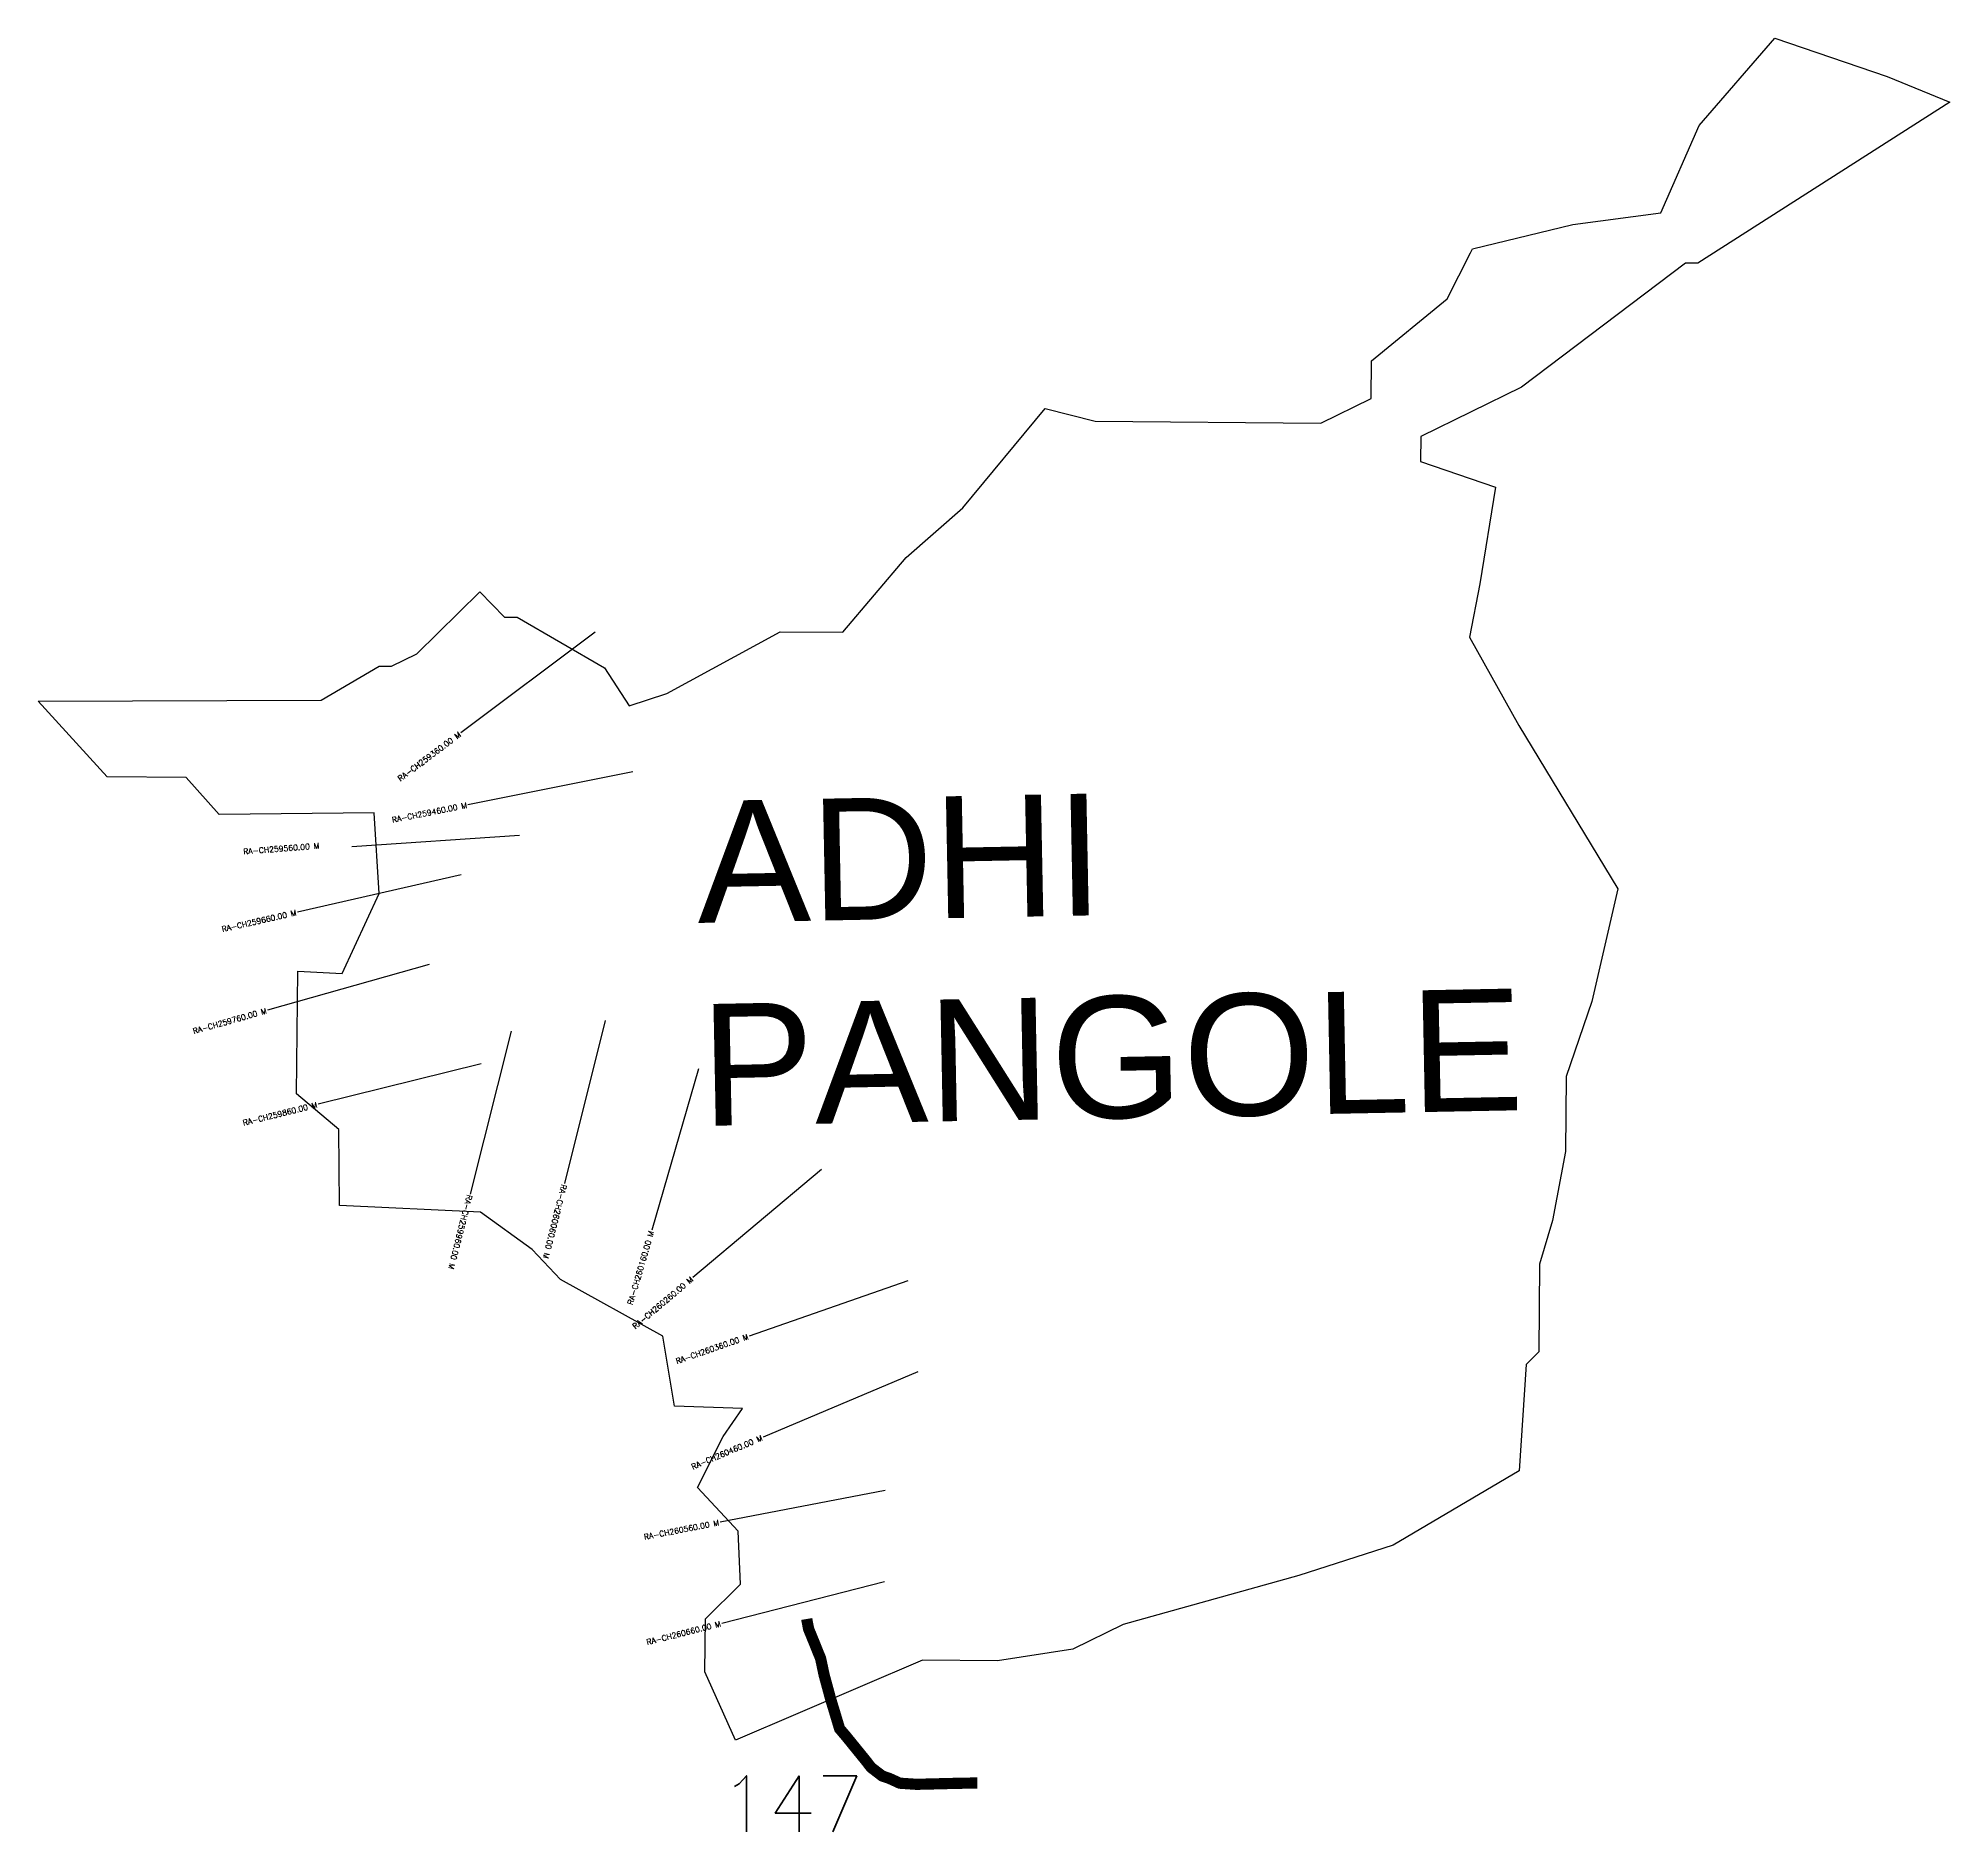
# Model space of a CAD drawing. Header units: metres. Extents: x 278790 to 280496, y 2034988 to 2036589.
import ezdxf
from ezdxf.enums import TextEntityAlignment as Align

# ---------------------------------------------------------------- set-up
doc = ezdxf.new("R2010")
doc.units = ezdxf.units.M
for name, color, linetype in [('ARTIFICIALLY PROTECTED', 4, 'Continuous'), ('CS', 134, 'Continuous'), ('CSMark', 6, 'Continuous'), ('VILLAGE NAME', 250, 'Continuous')]:
    doc.layers.add(name, color=color, linetype=linetype)
doc.styles.get("Standard").update_dxf_attribs({"font": 'simplex.shx'})

msp = doc.modelspace()

# ---------------------------------------------------------------- linework, layer by layer
at = {"color": 6, "flags": 128}
msp.add_lwpolyline([(279733.1, 2036247.4), (279934.4, 2036245.8), (279979.3, 2036267.8), (279979.6, 2036301.3), (280047.2, 2036356.7), (280068.1, 2036397.8), (280069.9, 2036401.3), (280159.5, 2036422.9), (280237.9, 2036433.5), (280272.1, 2036511.5), (280339.8, 2036589.3), (280440.2, 2036555), (280496, 2036532.1), (280271.1, 2036388.5), (280259.9, 2036388.6), (280113.6, 2036277.9), (280023.8, 2036233.9), (280023.6, 2036211.5), (280090.5, 2036188.6), (280076.6, 2036102.1), (280067.1, 2036054.5), (280111.2, 2035975.9), (280199.6, 2035829.8), (280176.4, 2035729.3), (280153.5, 2035662.4), (280152.9, 2035595.3), (280141.3, 2035533.8), (280129.8, 2035494.8), (280129.2, 2035416.5), (280117.9, 2035405.4), (280111.5, 2035310.4), (279999.1, 2035244.1), (279915, 2035216.8), (279758.1, 2035173.3), (279713.2, 2035151.3), (279646, 2035140.7), (279578.9, 2035141.2), (279412.1, 2035069.9), (279384.6, 2035131), (279385.1, 2035178.3), (279416.6, 2035209.1), (279414.3, 2035256.5), (279378, 2035295.4), (279401.1, 2035341), (279418.4, 2035366), (279357.6, 2035368.2), (279347, 2035430.5), (279255.7, 2035481.2), (279230.6, 2035508.1), (279184.3, 2035541.2), (279058.6, 2035547.1), (279058, 2035615.2), (279020.2, 2035646.8), (279021.4, 2035756.3), (279061, 2035754.4), (279094, 2035825.7), (279089.5, 2035897.9), (278951, 2035896.3), (278921.7, 2035929.2), (278851, 2035930), (278789.6, 2035997.4), (279042, 2035998.3), (279093.8, 2036028.7), (279104.9, 2036028.6), (279127.4, 2036039.6), (279183.8, 2036095.1), (279205.9, 2036072.6), (279217.2, 2036072.5), (279295.1, 2036027.1), (279317.2, 2035993.4), (279350.8, 2036004.3), (279451.9, 2036059.4), (279507.9, 2036059), (279564.3, 2036125.7), (279615, 2036170), (279688.4, 2036258.9), (279733.1, 2036247.4)], dxfattribs=at)
at = {"layer": 'ARTIFICIALLY PROTECTED', "const_width": 10, "flags": 128}
msp.add_lwpolyline([(279475.6, 2035178.1), (279476, 2035175.7), (279477.3, 2035169.1), (279479.7, 2035163.3), (279488, 2035142.8), (279488, 2035142.8), (279491.1, 2035128.2), (279496.9, 2035106.8), (279502.1, 2035089.6), (279504.9, 2035080.2), (279511, 2035073), (279529.1, 2035050.7), (279533, 2035045.6), (279542.9, 2035038), (279549.3, 2035035.8), (279558.7, 2035031.5), (279573.7, 2035030.5), (279610.3, 2035031.4), (279627.6, 2035031.7), (279627.9, 2035031.7)], dxfattribs=at)
at = {"layer": 'CS'}
for p, q in [((279286.8, 2036059.1), (279166.8, 2035969.1)), ((279320.3, 2035934.3), (279173.2, 2035904.9)), ((279219.2, 2035877.7), (279069.5, 2035867.3)), ((279167.2, 2035842.4), (279020.9, 2035809.1)), ((279138.6, 2035762.3), (278994.2, 2035721.5)), ((279211.6, 2035703), (279175, 2035557.5)), ((279295.6, 2035712.5), (279259.3, 2035567)), ((279185.1, 2035673.8), (279039.5, 2035637.6)), ((279379.1, 2035669.3), (279337.2, 2035525.3)), ((279488.7, 2035579.5), (279374, 2035482.9)), ((279565.9, 2035480), (279424.2, 2035430.7)), ((279574.8, 2035398.8), (279436.6, 2035340.5)), ((279545.5, 2035292.9), (279398.2, 2035264.4)), ((279545, 2035211.2), (279399.7, 2035174.2))]:
    msp.add_line(p, q, dxfattribs=at)

# ---------------------------------------------------------------- texts
at = {"insert": (279398.2, 2035038.1), "char_height": 50, "attachment_point": 1}
msp.add_mtext_dynamic_manual_height_columns('147', width=84.374, gutter_width=1, heights=[74.2], dxfattribs=at)
at = {"layer": 'CSMark'}
for s, rotation, p in [('RA-CH259360.00 M', 36.8834, (279166, 2035968.5)), ('RA-CH259460.00 M', 11.2946, (279172.2, 2035904.7)), ('RA-CH259660.00 M', 12.8467, (279019.9, 2035808.9)), ('RA-CH259760.00 M', 15.7642, (278993.3, 2035721.2)), ('RA-CH259860.00 M', 13.9726, (279038.5, 2035637.3)), ('RA-CH260160.00 M', 73.7664, (279336.9, 2035524.3)), ('RA-CH260260.00 M', 40.1087, (279373.2, 2035482.3)), ('RA-CH260360.00 M', 19.1842, (279423.3, 2035430.4)), ('RA-CH260460.00 M', 22.8868, (279435.7, 2035340.1)), ('RA-CH260560.00 M', 10.9815, (279397.2, 2035264.2)), ('RA-CH260660.00 M', 14.2685, (279398.7, 2035174))]:
    msp.add_text(s, height=5, rotation=rotation, dxfattribs=at).set_placement(p, align=Align.MIDDLE_RIGHT)
for s, rotation, p in [('RA-CH259560.00 M', 4.4412, (278972.6, 2035863.2)), ('RA-CH260060.00 M', 255.9649, (279259, 2035566)), ('RA-CH259960.00 M', 255.8559, (279174.7, 2035556.6))]:
    msp.add_text(s, height=5, rotation=rotation, dxfattribs=at).set_placement(p, align=Align.MIDDLE_LEFT)
at = {"layer": 'VILLAGE NAME', "insert": (279376.4, 2035908.2), "char_height": 108.748, "attachment_point": 1, "rotation": 1.1028}
msp.add_mtext_dynamic_manual_height_columns('{\\fArial|b0|i0|c0|p34;ADHI PANGOLE}', width=726.929, gutter_width=543.7, heights=[0], dxfattribs=at)

doc.saveas('drawing.dxf')
